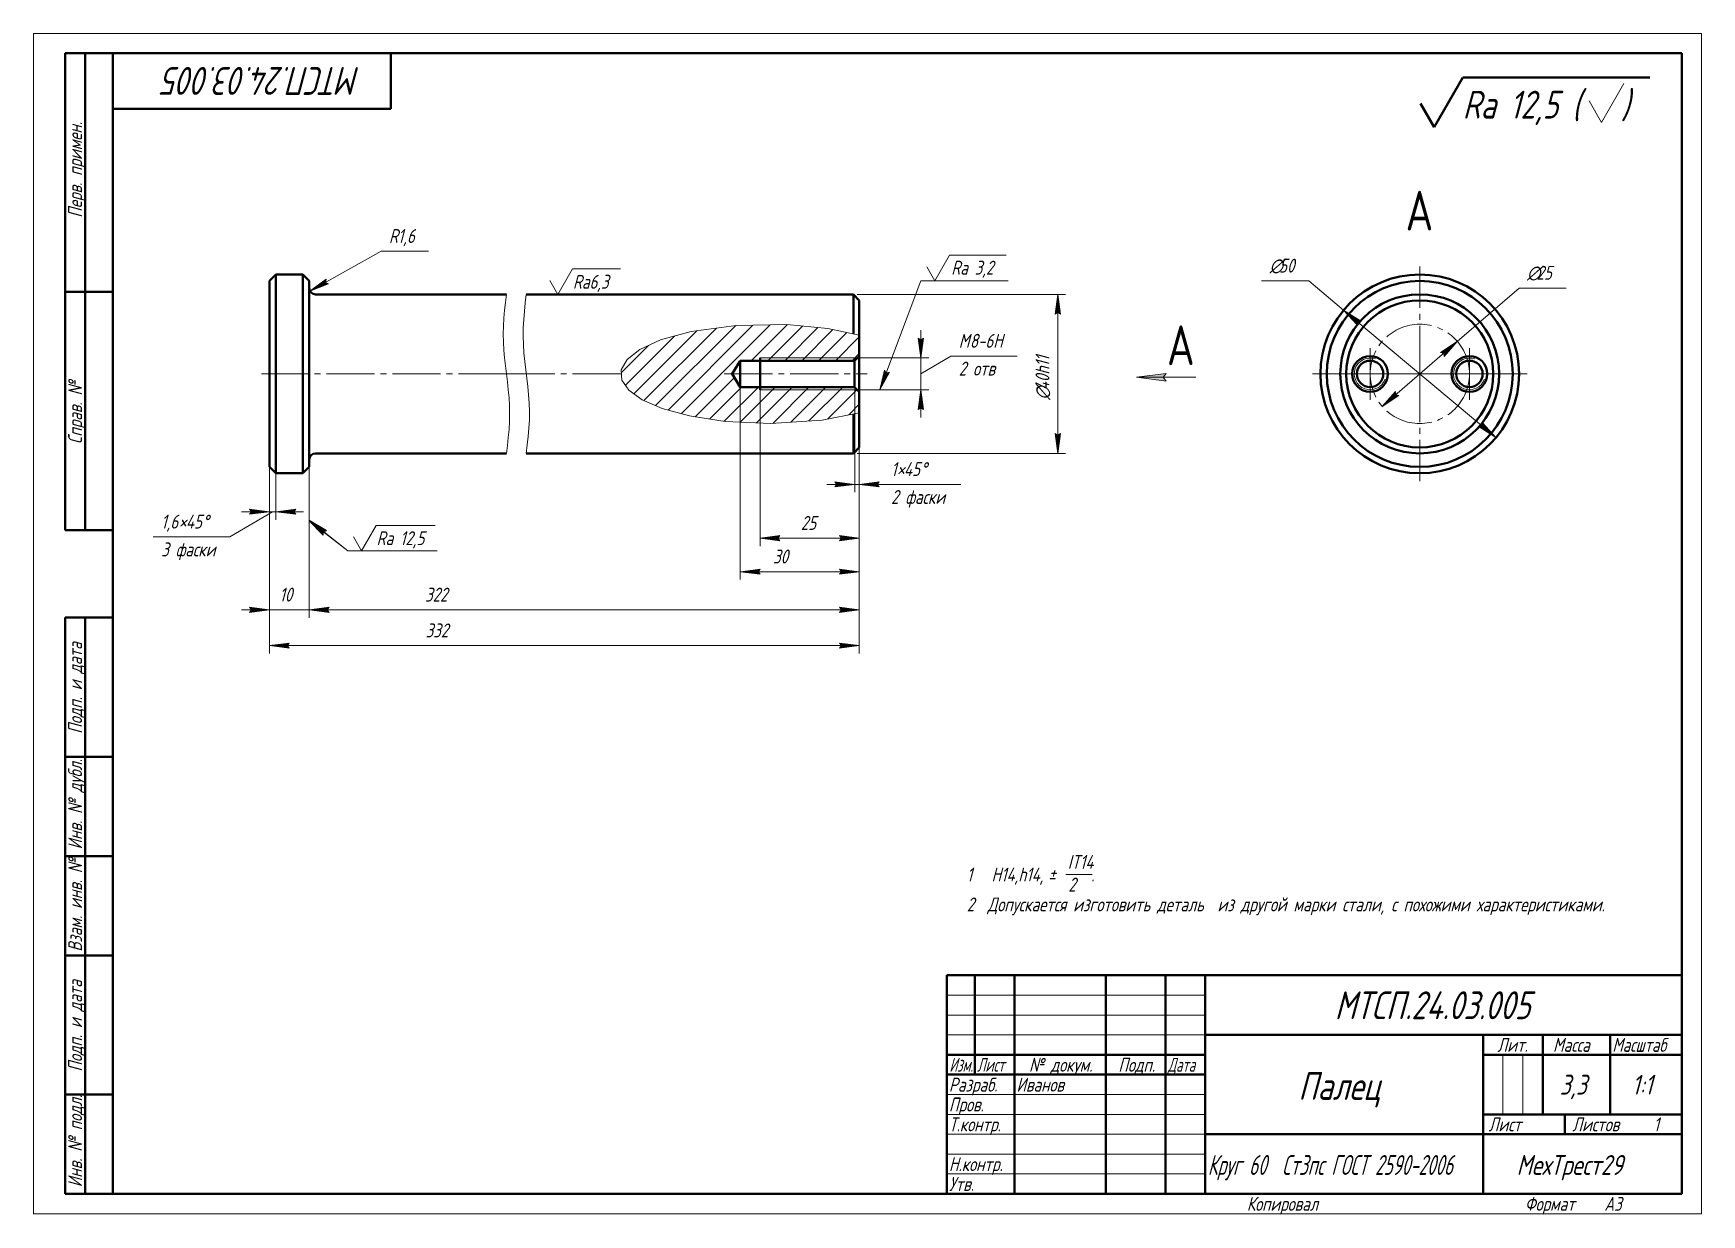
# Model space of a CAD drawing. Header units: millimetres. Extents: x 0 to 420, y 0 to 297.
import ezdxf

# ---------------------------------------------------------------- set-up
doc = ezdxf.new("R2010")
doc.units = ezdxf.units.MM
for name, pattern in [('K5LT_AXLED', [16.607964, 12.107964, -1.5, 1.5, -1.5]), ('K5LT_BASIC', [0]), ('K5LT_THIN', [0]), ('K5LT_THIN_INCLUDED_TO_HATCHING', [0])]:
    doc.linetypes.add(name, pattern=pattern)
doc.layers.add('Системный слой', color=7, linetype='Continuous')
doc.styles.add('KDIMTEXTSTYLE', font='GOST_AU.SHX', dxfattribs={"width": 0.96, "oblique": 15, "height": 5})
doc.styles.add('KTEXTSTYLE', font='GOST_AU.SHX', dxfattribs={"width": 0.96, "height": 5})
doc.dimstyles.new('KDIMSTYLE (1.00)', dxfattribs={"dimtxt": 5, "dimasz": 1, "dimexe": 2, "dimexo": 0, "dimgap": 1, "dimtad": 1, "dimtxsty": 'KDIMTEXTSTYLE', "dimsah": 1, "dimcen": 0, "dimdle": 1, "dimadec": 0, "dimazin": 0, "dimtfac": 0.667, "dimtmove": 0, "dimatfit": 3, "dimfxl": 1, "dimtvp": 1, "dimtolj": 1, "dimtzin": 0, "dimarcsym": 0})

msp = doc.modelspace()

# ---------------------------------------------------------------- texts
at = {"layer": 'Системный слой', "color": 7, "insert": (345.464, 257.391), "char_height": 10, "attachment_point": 1, "style": 'KTEXTSTYLE'}
msp.add_mtext('\\H3.5;\\W0.965;\\Q15;\\Q0;\\H10.00;{\\c16711680;А}', dxfattribs=at)

# ---------------------------------------------------------------- blocks, each defined once
blk = doc.blocks.new('U0')
at = {"layer": 'Системный слой', "color": 150, "linetype": 'K5LT_BASIC', "lineweight": 40, "true_color": 0x0080ff}
for p, q in [((71.04, 191.32), (119.1, 191.32)), ((124.1, 191.32), (206.44, 191.32))]:
    blk.add_line(p, q, dxfattribs=at)
blk = doc.blocks.new('U1')
at = {"layer": 'Системный слой', "color": 150, "linetype": 'K5LT_BASIC', "lineweight": 40, "true_color": 0x0080ff}
for p, q in [((71.04, 231.32), (119.1, 231.32)), ((124.1, 231.32), (206.44, 231.32))]:
    blk.add_line(p, q, dxfattribs=at)
blk = doc.blocks.new('U2')
at = {"layer": 'Системный слой', "color": 30, "linetype": 'K5LT_AXLED', "lineweight": 18, "true_color": 0xff8000}
for p, q in [((119.1, 211.32), (57.44, 211.32)), ((124.1, 211.32), (119.1, 211.32)), ((147.87, 211.32), (124.1, 211.32))]:
    blk.add_line(p, q, dxfattribs=at)
blk = doc.blocks.new('U3')
at = {"layer": 'Системный слой', "color": 150, "linetype": 'K5LT_BASIC', "lineweight": 40, "true_color": 0x0080ff}
for p, q in [((207.94, 229.82), (207.94, 221.09)), ((207.94, 201.55), (207.94, 192.82))]:
    blk.add_line(p, q, dxfattribs=at)
blk = doc.blocks.new('U4')
at = {"layer": 'Системный слой', "color": 150, "linetype": 'K5LT_BASIC', "lineweight": 40, "true_color": 0x0080ff}
for p, q in [((206.44, 231.32), (206.44, 221.48)), ((206.44, 201.17), (206.44, 191.32))]:
    blk.add_line(p, q, dxfattribs=at)
blk = doc.blocks.new('U5')
at = {"layer": 'Системный слой', "color": 7, "linetype": 'K5LT_THIN_INCLUDED_TO_HATCHING', "lineweight": 18}
for p, q in [((176.9, 223.53), (165.58, 221.99)), ((189.66, 223.72), (176.9, 223.53)), ((199.98, 222.73), (189.66, 223.72)), ((207.94, 221.09), (199.98, 222.73)), ((157.87, 219.87), (152.67, 217.48)), ((165.58, 221.99), (157.87, 219.87)), ((149.46, 214.95), (147.99, 212.35)), ((152.67, 217.48), (149.46, 214.95)), ((147.99, 212.35), (148.16, 209.75)), ((148.16, 209.75), (149.92, 207.22)), ((149.92, 207.22), (153.28, 204.81)), ((153.28, 204.81), (158.32, 202.62)), ((158.32, 202.62), (165.18, 200.74)), ((165.18, 200.74), (174.16, 199.36)), ((174.16, 199.36), (185.69, 198.82)), ((185.69, 198.82), (198.58, 199.71)), ((198.58, 199.71), (207.94, 201.55))]:
    blk.add_line(p, q, dxfattribs=at)
blk = doc.blocks.new('D0')
at = {"layer": 'Системный слой'}
for points in [[(63.94, 142.94), (64.44, 143.6), (59.44, 142.94), (64.44, 142.28)], [(207.94, 142.94), (202.94, 143.6), (203.44, 142.94), (202.94, 142.28)]]:
    blk.add_hatch(color=7, dxfattribs=at).paths.add_polyline_path(points)
at = {"layer": 'Системный слой', "color": 7, "linetype": 'K5LT_THIN', "lineweight": 18}
for p, q in [((207.94, 192.82), (207.94, 140.94)), ((59.44, 187.92), (59.44, 140.94)), ((59.44, 142.94), (64.44, 143.6)), ((64.44, 142.28), (59.44, 142.94)), ((64.44, 143.6), (63.94, 142.94)), ((63.94, 142.94), (64.44, 142.28)), ((203.44, 142.94), (202.94, 143.6)), ((202.94, 143.6), (207.94, 142.94)), ((207.94, 142.94), (202.94, 142.28)), ((202.94, 142.28), (203.44, 142.94))]:
    blk.add_line(p, q, dxfattribs=at)
blk.add_wipeout([(98.74, 143.94), (98.74, 148.94), (105.84, 148.94), (105.84, 143.94)]).dxf.layer = 'Системный слой'
blk.add_line((59.44, 142.94), (207.94, 142.94), dxfattribs=at)
at = {"layer": 'Системный слой', "color": 7, "insert": (98.74, 148.52), "char_height": 3.5, "attachment_point": 1, "style": 'KTEXTSTYLE'}
blk.add_mtext('\\H3.5;\\W0.965;\\Q15;\\Q15;332', dxfattribs=at)
blk = doc.blocks.new('KDIMARROW_01')
at = {"layer": 'Системный слой'}
blk.add_hatch(color=0, dxfattribs=at).paths.add_polyline_path([(-5, -0.66), (0, 0), (-5, 0.66), (-4.5, 0)])
at = {"layer": 'Системный слой', "color": 0, "linetype": 'K5LT_THIN', "lineweight": 18}
for p, q in [((-4.5, 0), (-5, 0.66)), ((-5, 0.66), (0, 0)), ((0, 0), (-5, -0.66)), ((-5, -0.66), (-4.5, 0)), ((0, 0), (-1, 0))]:
    blk.add_line(p, q, dxfattribs=at)
blk = doc.blocks.new('D1')
at = {"layer": 'Системный слой'}
for points in [[(54.44, 151.3), (59.44, 151.96), (54.44, 152.62), (54.94, 151.96)], [(73.94, 151.96), (74.44, 152.62), (69.44, 151.96), (74.44, 151.3)]]:
    blk.add_hatch(color=7, dxfattribs=at).paths.add_polyline_path(points)
at = {"layer": 'Системный слой', "color": 7, "linetype": 'K5LT_THIN', "lineweight": 18}
for p, q in [((59.44, 187.92), (59.44, 149.96)), ((69.44, 187.92), (69.44, 149.96)), ((59.44, 151.96), (52.44, 151.96)), ((59.44, 151.96), (54.44, 152.62)), ((54.44, 152.62), (54.94, 151.96)), ((54.94, 151.96), (54.44, 151.3)), ((54.44, 151.3), (59.44, 151.96)), ((74.44, 152.62), (69.44, 151.96)), ((69.44, 151.96), (74.44, 151.3)), ((69.44, 151.96), (76.44, 151.96)), ((73.94, 151.96), (74.44, 152.62)), ((74.44, 151.3), (73.94, 151.96))]:
    blk.add_line(p, q, dxfattribs=at)
blk.add_wipeout([(61.95, 152.96), (61.95, 157.96), (66.73, 157.96), (66.73, 152.96)]).dxf.layer = 'Системный слой'
blk.add_line((59.44, 151.96), (69.44, 151.96), dxfattribs=at)
at = {"layer": 'Системный слой', "color": 7, "insert": (61.95, 157.53), "char_height": 3.5, "attachment_point": 1, "style": 'KTEXTSTYLE'}
blk.add_mtext('\\H3.5;\\W0.965;\\Q15;\\Q15;10', dxfattribs=at)
blk = doc.blocks.new('KDIMARROW_02')
at = {"layer": 'Системный слой'}
blk.add_hatch(color=0, dxfattribs=at).paths.add_polyline_path([(4.5, 0), (5, 0.66), (0, 0), (5, -0.66)])
at = {"layer": 'Системный слой', "color": 0, "linetype": 'K5LT_THIN', "lineweight": 18}
for p, q in [((0, 0), (-1, 0)), ((5, 0.66), (0, 0)), ((0, 0), (5, -0.66)), ((0, 0), (7, 0)), ((4.5, 0), (5, 0.66)), ((5, -0.66), (4.5, 0))]:
    blk.add_line(p, q, dxfattribs=at)
blk = doc.blocks.new('D2')
at = {"layer": 'Системный слой'}
for points in [[(59.44, 176.64), (54.44, 177.3), (54.94, 176.64), (54.44, 175.99)], [(65.54, 176.64), (66.04, 177.3), (61.04, 176.64), (66.04, 175.99)]]:
    blk.add_hatch(color=7, dxfattribs=at).paths.add_polyline_path(points)
at = {"layer": 'Системный слой', "color": 7, "linetype": 'K5LT_THIN', "lineweight": 18}
for p, q in [((59.44, 187.92), (59.44, 174.64)), ((61.04, 186.32), (61.04, 174.64)), ((60.24, 176.64), (49.44, 170.31)), ((59.44, 176.64), (52.44, 176.64)), ((59.44, 176.64), (54.44, 177.3)), ((54.44, 177.3), (54.94, 176.64)), ((54.94, 176.64), (54.44, 175.99)), ((54.44, 175.99), (59.44, 176.64)), ((61.04, 176.64), (59.44, 176.64)), ((66.04, 177.3), (61.04, 176.64)), ((61.04, 176.64), (66.04, 175.99)), ((61.04, 176.64), (68.04, 176.64)), ((65.54, 176.64), (66.04, 177.3)), ((66.04, 175.99), (65.54, 176.64))]:
    blk.add_line(p, q, dxfattribs=at)
blk.add_wipeout([(32.18, 164.31), (32.18, 176.39), (46.83, 176.39), (46.83, 164.31)]).dxf.layer = 'Системный слой'
blk.add_line((49.44, 170.31), (30.18, 170.31), dxfattribs=at)
at = {"layer": 'Системный слой', "color": 7, "char_height": 3.5, "attachment_point": 1, "style": 'KTEXTSTYLE'}
for s, insert in [('\\H3.5;\\W0.965;\\Q15;\\Q15;1,6', (32.18, 175.9)), ('\\H3.5;\\W0.965;\\Q15;\\Q15;×', (36.63, 175.9)), ('\\H3.5;\\W0.965;\\Q15;\\Q15;45', (38.39, 175.9)), ('\\H3.5;\\W0.965;\\Q15;\\Q15;°', (42.55, 175.9)), ('\\H3.5;\\W0.965;\\Q15;\\Q15;3 фаски', (32.18, 168.89))]:
    blk.add_mtext(s, dxfattribs=dict(at, insert=insert))
blk = doc.blocks.new('U6')
at = {"layer": 'Системный слой'}
for points in [[(73.76, 171.94), (69.44, 174.54), (72.94, 170.91), (72.96, 171.73)], [(73.79, 171.8), (69.44, 174.36), (72.98, 170.77), (72.99, 171.59)]]:
    blk.add_hatch(color=7, dxfattribs=at).paths.add_polyline_path(points)
at = {"layer": 'Системный слой', "color": 7, "linetype": 'K5LT_THIN', "lineweight": 18}
for p, q in [((69.44, 174.54), (73.76, 171.94)), ((72.94, 170.91), (69.44, 174.54)), ((79.13, 166.81), (69.44, 174.54)), ((69.44, 174.36), (73.79, 171.8)), ((72.98, 170.77), (69.44, 174.36)), ((79.13, 166.81), (69.44, 174.36)), ((82.63, 166.81), (86.33, 173.21)), ((86.33, 173.21), (101.16, 173.21)), ((72.96, 171.73), (72.94, 170.91)), ((73.76, 171.94), (72.96, 171.73)), ((72.99, 171.59), (72.98, 170.77)), ((73.79, 171.8), (72.99, 171.59)), ((80.61, 170.31), (82.63, 166.81)), ((79.13, 166.81), (101.69, 166.81))]:
    blk.add_line(p, q, dxfattribs=at)
at = {"layer": 'Системный слой', "color": 7, "insert": (86.41, 171.73), "char_height": 3.5, "attachment_point": 1, "style": 'KTEXTSTYLE'}
blk.add_mtext('\\H3.5;\\W0.965;\\Q15;\\Q15;Ra 12,5', dxfattribs=at)
blk = doc.blocks.new('D3')
at = {"layer": 'Системный слой'}
blk.add_hatch(color=7, dxfattribs=at).paths.add_polyline_path([(69.64, 232.14), (74.32, 234.01), (73.57, 234.34), (73.68, 235.16)])
at = {"layer": 'Системный слой', "color": 7, "linetype": 'K5LT_THIN', "lineweight": 18}
for p, q in [((69.64, 232.14), (73.68, 235.16)), ((74.32, 234.01), (69.64, 232.14)), ((73.68, 235.16), (73.57, 234.34)), ((73.57, 234.34), (74.32, 234.01))]:
    blk.add_line(p, q, dxfattribs=at)
blk.add_wipeout([(89.54, 243.54), (89.54, 248.53), (97.17, 248.53), (97.17, 243.54)]).dxf.layer = 'Системный слой'
for q in [(69.64, 232.14), (99.48, 242.19)]:
    blk.add_line((87.54, 242.19), q, dxfattribs=at)
at = {"layer": 'Системный слой', "color": 7, "char_height": 3.5, "attachment_point": 1, "style": 'KTEXTSTYLE'}
for s, insert in [('\\H3.5;\\W0.965;\\Q15;\\Q15;R', (89.54, 247.76)), ('\\H3.5;\\W0.965;\\Q15;\\Q15;1,6', (91.76, 247.76))]:
    blk.add_mtext(s, dxfattribs=dict(at, insert=insert))
blk = doc.blocks.new('D4')
at = {"layer": 'Системный слой'}
for points in [[(258.55, 226.32), (257.89, 231.32), (257.23, 226.32), (257.89, 226.82)], [(257.89, 191.32), (258.55, 196.32), (257.89, 195.82), (257.23, 196.32)]]:
    blk.add_hatch(color=7, dxfattribs=at).paths.add_polyline_path(points)
at = {"layer": 'Системный слой', "color": 7, "linetype": 'K5LT_THIN', "lineweight": 18}
for p, q in [((207.44, 231.32), (259.89, 231.32)), ((257.23, 226.32), (257.89, 231.32)), ((257.89, 231.32), (258.55, 226.32)), ((257.89, 226.82), (257.23, 226.32)), ((258.55, 226.32), (257.89, 226.82)), ((257.89, 191.32), (257.23, 196.32)), ((257.23, 196.32), (257.89, 195.82)), ((257.89, 195.82), (258.55, 196.32)), ((258.55, 196.32), (257.89, 191.32)), ((207.44, 191.32), (259.89, 191.32))]:
    blk.add_line(p, q, dxfattribs=at)
blk.add_wipeout([(256.89, 204.8), (251.81, 204.8), (251.81, 217.32), (256.89, 217.32)]).dxf.layer = 'Системный слой'
blk.add_line((257.89, 231.32), (257.89, 191.32), dxfattribs=at)
at = {"layer": 'Системный слой', "color": 7, "char_height": 3.5, "attachment_point": 1, "rotation": 90, "style": 'KTEXTSTYLE'}
for s, insert in [('\\H3.5;\\W0.965;\\Q15;\\Q15;40h11', (252.3, 207.21)), ('\\H3.5;\\W0.965;\\Q15;\\Q15;∅', (252.3, 204.8))]:
    blk.add_mtext(s, dxfattribs=dict(at, insert=insert))
blk = doc.blocks.new('U7')
at = {"layer": 'Системный слой', "color": 7, "linetype": 'K5LT_THIN', "lineweight": 18}
for p, q in [((132.07, 231.32), (135.76, 237.72)), ((135.76, 237.72), (147.82, 237.72)), ((130.05, 234.82), (132.07, 231.32))]:
    blk.add_line(p, q, dxfattribs=at)
at = {"layer": 'Системный слой', "color": 7, "insert": (135.84, 236.25), "char_height": 3.5, "attachment_point": 1, "style": 'KTEXTSTYLE'}
blk.add_mtext('\\H3.5;\\W0.965;\\Q15;\\Q15;Ra6,3', dxfattribs=at)
blk = doc.blocks.new('D5')
at = {"layer": 'Системный слой'}
for points in [[(69.44, 151.96), (74.44, 152.62), (73.94, 151.96), (74.44, 151.3)], [(202.94, 151.3), (207.94, 151.96), (202.94, 152.62), (203.44, 151.96)]]:
    blk.add_hatch(color=7, dxfattribs=at).paths.add_polyline_path(points)
at = {"layer": 'Системный слой', "color": 7, "linetype": 'K5LT_THIN', "lineweight": 18}
for p, q in [((69.44, 189.72), (69.44, 149.96)), ((207.94, 192.82), (207.94, 149.96)), ((69.44, 151.96), (74.44, 152.62)), ((74.44, 151.3), (69.44, 151.96)), ((74.44, 152.62), (73.94, 151.96)), ((73.94, 151.96), (74.44, 151.3)), ((203.44, 151.96), (202.94, 152.62)), ((202.94, 152.62), (207.94, 151.96)), ((207.94, 151.96), (202.94, 151.3)), ((202.94, 151.3), (203.44, 151.96))]:
    blk.add_line(p, q, dxfattribs=at)
blk.add_wipeout([(98.61, 152.96), (98.61, 157.96), (105.96, 157.96), (105.96, 152.96)]).dxf.layer = 'Системный слой'
blk.add_line((69.44, 151.96), (207.94, 151.96), dxfattribs=at)
at = {"layer": 'Системный слой', "color": 7, "insert": (98.61, 157.53), "char_height": 3.5, "attachment_point": 1, "style": 'KTEXTSTYLE'}
blk.add_mtext('\\H3.5;\\W0.965;\\Q15;\\Q15;322', dxfattribs=at)
blk = doc.blocks.new('VP0')
at = {"layer": 'Системный слой', "color": 7, "linetype": 'K5LT_THIN', "lineweight": 18}
for p, q in [((285.2, 209.47), (277.7, 210.46)), ((277.7, 210.46), (292.7, 210.46)), ((284.45, 210.46), (285.2, 209.47))]:
    blk.add_line(p, q, dxfattribs=at)
blk.add_wipeout([(285.38, 213.53), (285.38, 227.8), (292.24, 227.8), (292.24, 213.53)]).dxf.layer = 'Системный слой'
at = {"layer": 'Системный слой'}
blk.add_hatch(color=7, dxfattribs=at).paths.add_polyline_path([(284.45, 210.46), (285.2, 211.44), (277.7, 210.46), (285.2, 209.47)])
at = {"layer": 'Системный слой', "color": 7, "linetype": 'K5LT_THIN', "lineweight": 18}
for p, q in [((277.7, 210.46), (285.2, 211.44)), ((285.2, 211.44), (284.45, 210.46))]:
    blk.add_line(p, q, dxfattribs=at)
at = {"layer": 'Системный слой', "color": 7, "insert": (285.38, 223.53), "char_height": 10, "attachment_point": 1, "style": 'KTEXTSTYLE'}
blk.add_mtext('\\H3.5;\\W0.965;\\Q15;\\Q0;\\H10.00;{\\c16711680;А}', dxfattribs=at)
blk = doc.blocks.new('D6')
at = {"layer": 'Системный слой'}
for points in [[(182.44, 161.55), (182.94, 162.21), (177.94, 161.55), (182.94, 160.89)], [(207.94, 161.55), (202.94, 162.21), (203.44, 161.55), (202.94, 160.89)]]:
    blk.add_hatch(color=7, dxfattribs=at).paths.add_polyline_path(points)
at = {"layer": 'Системный слой', "color": 7, "linetype": 'K5LT_THIN', "lineweight": 18}
for p, q in [((177.94, 208), (177.94, 159.55)), ((207.94, 206.82), (207.94, 159.55)), ((177.94, 161.55), (182.94, 162.21)), ((182.94, 160.89), (177.94, 161.55)), ((182.94, 162.21), (182.44, 161.55)), ((182.44, 161.55), (182.94, 160.89)), ((203.44, 161.55), (202.94, 162.21)), ((202.94, 162.21), (207.94, 161.55)), ((207.94, 161.55), (202.94, 160.89)), ((202.94, 160.89), (203.44, 161.55))]:
    blk.add_line(p, q, dxfattribs=at)
blk.add_wipeout([(186.22, 162.55), (186.22, 167.54), (191.44, 167.54), (191.44, 162.55)]).dxf.layer = 'Системный слой'
blk.add_line((207.94, 161.55), (177.94, 161.55), dxfattribs=at)
at = {"layer": 'Системный слой', "color": 7, "insert": (186.22, 167.12), "char_height": 3.5, "attachment_point": 1, "style": 'KTEXTSTYLE'}
blk.add_mtext('\\H3.5;\\W0.965;\\Q15;\\Q15;30', dxfattribs=at)
blk = doc.blocks.new('D7')
at = {"layer": 'Системный слой'}
for points in [[(182.94, 170), (187.94, 170.66), (187.44, 170), (187.94, 169.34)], [(202.94, 169.34), (207.94, 170), (202.94, 170.66), (203.44, 170)]]:
    blk.add_hatch(color=7, dxfattribs=at).paths.add_polyline_path(points)
at = {"layer": 'Системный слой', "color": 7, "linetype": 'K5LT_THIN', "lineweight": 18}
for p, q in [((182.94, 211.32), (182.94, 168)), ((207.94, 211.32), (207.94, 168)), ((182.94, 170), (187.94, 170.66)), ((187.94, 169.34), (182.94, 170)), ((187.94, 170.66), (187.44, 170)), ((187.44, 170), (187.94, 169.34)), ((203.44, 170), (202.94, 170.66)), ((202.94, 170.66), (207.94, 170)), ((207.94, 170), (202.94, 169.34)), ((202.94, 169.34), (203.44, 170))]:
    blk.add_line(p, q, dxfattribs=at)
blk.add_wipeout([(193.22, 171), (193.22, 175.99), (198.44, 175.99), (198.44, 171)]).dxf.layer = 'Системный слой'
blk.add_line((182.94, 170), (207.94, 170), dxfattribs=at)
at = {"layer": 'Системный слой', "color": 7, "insert": (193.22, 175.57), "char_height": 3.5, "attachment_point": 1, "style": 'KTEXTSTYLE'}
blk.add_mtext('\\H3.5;\\W0.965;\\Q15;\\Q15;25', dxfattribs=at)
blk = doc.blocks.new('D8')
at = {"layer": 'Системный слой'}
for points in [[(201.77, 182.87), (206.77, 183.52), (201.77, 184.18), (202.27, 183.52)], [(212.44, 183.52), (212.94, 184.18), (207.94, 183.52), (212.94, 182.87)]]:
    blk.add_hatch(color=7, dxfattribs=at).paths.add_polyline_path(points)
at = {"layer": 'Системный слой', "color": 7, "linetype": 'K5LT_THIN', "lineweight": 18}
for p, q in [((206.77, 208), (206.77, 181.52)), ((207.94, 206.82), (207.94, 181.52)), ((206.77, 183.52), (199.77, 183.52)), ((206.77, 183.52), (201.77, 184.18)), ((201.77, 184.18), (202.27, 183.52)), ((202.27, 183.52), (201.77, 182.87)), ((201.77, 182.87), (206.77, 183.52)), ((206.77, 183.52), (207.94, 183.52)), ((212.94, 184.18), (207.94, 183.52)), ((207.94, 183.52), (212.94, 182.87)), ((212.44, 183.52), (212.94, 184.18)), ((212.94, 182.87), (212.44, 183.52))]:
    blk.add_line(p, q, dxfattribs=at)
blk.add_wipeout([(215.94, 177.53), (215.94, 189.61), (230.86, 189.61), (230.86, 177.53)]).dxf.layer = 'Системный слой'
for p, q in [((207.94, 183.52), (214.94, 183.52)), ((207.94, 183.52), (213.94, 183.52)), ((213.94, 183.52), (233.48, 183.52))]:
    blk.add_line(p, q, dxfattribs=at)
at = {"layer": 'Системный слой', "color": 7, "char_height": 3.5, "attachment_point": 1, "style": 'KTEXTSTYLE'}
for s, insert in [('\\H3.5;\\W0.965;\\Q15;\\Q15;1', (215.94, 189.12)), ('\\H3.5;\\W0.965;\\Q15;\\Q15;45', (219.18, 189.12)), ('\\H3.5;\\W0.965;\\Q15;\\Q15;°', (223.35, 189.12)), ('\\H3.5;\\W0.965;\\Q15;\\Q15;×', (217.42, 189.12)), ('\\H3.5;\\W0.965;\\Q15;\\Q15;2 фаски', (215.94, 182.1))]:
    blk.add_mtext(s, dxfattribs=dict(at, insert=insert))
blk = doc.blocks.new('D9')
at = {"layer": 'Системный слой'}
for points in [[(223.42, 215.32), (224.08, 220.32), (223.42, 219.82), (222.76, 220.32)], [(224.08, 202.32), (223.42, 207.32), (222.76, 202.32), (223.42, 202.82)]]:
    blk.add_hatch(color=7, dxfattribs=at).paths.add_polyline_path(points)
at = {"layer": 'Системный слой', "color": 7, "linetype": 'K5LT_THIN', "lineweight": 18}
for p, q in [((223.42, 219.82), (222.76, 220.32)), ((222.76, 220.32), (223.42, 215.32)), ((223.42, 215.32), (223.42, 222.32)), ((223.42, 215.32), (224.08, 220.32)), ((224.08, 220.32), (223.42, 219.82)), ((207.44, 215.32), (225.42, 215.32)), ((223.42, 215.32), (223.42, 207.32)), ((207.44, 207.32), (225.42, 207.32)), ((223.42, 207.32), (222.76, 202.32)), ((224.08, 202.32), (223.42, 207.32)), ((223.42, 207.32), (223.42, 200.32)), ((222.76, 202.32), (223.42, 202.82)), ((223.42, 202.82), (224.08, 202.32))]:
    blk.add_line(p, q, dxfattribs=at)
blk.add_wipeout([(232.98, 209.83), (232.98, 221.82), (245.14, 221.82), (245.14, 209.83)]).dxf.layer = 'Системный слой'
for p, q in [((223.42, 211.32), (230.98, 215.82)), ((230.98, 215.82), (247.65, 215.82))]:
    blk.add_line(p, q, dxfattribs=at)
at = {"layer": 'Системный слой', "color": 7, "char_height": 3.5, "attachment_point": 1, "style": 'KTEXTSTYLE'}
for s, insert in [('\\H3.5;\\W0.965;\\Q15;\\Q15;M', (232.98, 221.4)), ('\\H3.5;\\W0.965;\\Q15;\\Q15;8-6Н', (235.76, 221.4)), ('\\H3.5;\\W0.965;\\Q15;\\Q15;2 отв', (232.98, 214.4))]:
    blk.add_mtext(s, dxfattribs=dict(at, insert=insert))
blk = doc.blocks.new('U8')
at = {"layer": 'Системный слой'}
blk.add_hatch(color=7, dxfattribs=at).paths.add_polyline_path([(213.12, 207.32), (215.5, 211.77), (214.7, 211.53), (214.26, 212.23)])
at = {"layer": 'Системный слой', "color": 7, "linetype": 'K5LT_THIN', "lineweight": 18}
for p, q in [((226.92, 234.72), (230.67, 241.22)), ((230.67, 241.22), (244.92, 241.22)), ((224.9, 238.22), (226.92, 234.72)), ((223.42, 234.72), (213.12, 207.32)), ((223.42, 234.72), (245.45, 234.72)), ((213.12, 207.32), (214.26, 212.23)), ((215.5, 211.77), (213.12, 207.32)), ((214.26, 212.23), (214.7, 211.53)), ((214.7, 211.53), (215.5, 211.77))]:
    blk.add_line(p, q, dxfattribs=at)
at = {"layer": 'Системный слой', "color": 7, "insert": (231.09, 239.8), "char_height": 3.5, "attachment_point": 1, "style": 'KTEXTSTYLE'}
blk.add_mtext('\\H3.5;\\W0.965;\\Q15;\\Q15;Ra 3,2', dxfattribs=at)
blk = doc.blocks.new('U9')
at = {"layer": 'Системный слой', "color": 7, "linetype": 'K5LT_THIN_INCLUDED_TO_HATCHING', "lineweight": 18}
for p, q in [((118.86, 229.32), (119.1, 231.32)), ((118.46, 225.32), (118.63, 227.32)), ((118.63, 227.32), (118.86, 229.32)), ((118.3, 221.32), (118.34, 223.32)), ((118.34, 223.32), (118.46, 225.32)), ((118.34, 219.32), (118.3, 221.32)), ((118.46, 217.32), (118.34, 219.32)), ((118.63, 215.32), (118.46, 217.32)), ((118.86, 213.32), (118.63, 215.32)), ((119.1, 211.32), (118.86, 213.32)), ((119.35, 209.32), (119.1, 211.32)), ((119.57, 207.32), (119.35, 209.32)), ((119.75, 205.32), (119.57, 207.32)), ((119.87, 203.32), (119.75, 205.32)), ((119.9, 201.32), (119.87, 203.32)), ((119.75, 197.32), (119.87, 199.32)), ((119.87, 199.32), (119.9, 201.32)), ((119.1, 191.32), (119.35, 193.32)), ((119.35, 193.32), (119.57, 195.32)), ((119.57, 195.32), (119.75, 197.32))]:
    blk.add_line(p, q, dxfattribs=at)
at = {"flags": 1}
for tag, p in [('', (118.3, 181.32)), ('', (118.3, 171.32)), ('', (118.3, 161.32)), ('', (118.3, 151.32)), ('', (118.3, 141.32)), ('', (118.3, 131.32)), ('', (118.3, 121.32)), ('', (118.3, 111.32)), ('', (118.3, 101.32)), ('', (118.3, 91.32)), ('', (118.3, 81.32)), ('', (118.3, 71.32)), ('', (118.3, 61.32)), ('', (118.3, 51.32)), ('', (118.3, 41.32)), ('', (118.3, 31.32)), ('x', (118.3, 21.32)), ('y', (118.3, 11.32)), ('Версия вида', (118.3, 1.32)), ('Тип вида', (118.3, -8.68))]:
    blk.add_attdef(tag, p, '', height=2.5, dxfattribs=at)
blk = doc.blocks.new('U10')
at = {"layer": 'Системный слой', "color": 7, "linetype": 'K5LT_THIN_INCLUDED_TO_HATCHING', "lineweight": 18}
for p, q in [((124.1, 231.32), (123.84, 229.22)), ((123.61, 227.11), (123.44, 225.01)), ((123.84, 229.22), (123.61, 227.11)), ((123.33, 222.9), (123.31, 220.8)), ((123.44, 225.01), (123.33, 222.9)), ((123.31, 220.8), (123.37, 218.69)), ((123.37, 218.69), (123.52, 216.58)), ((123.52, 216.58), (123.72, 214.48)), ((123.72, 214.48), (123.97, 212.37)), ((123.97, 212.37), (124.24, 210.27)), ((124.24, 210.27), (124.49, 208.16)), ((124.49, 208.16), (124.69, 206.06)), ((124.69, 206.06), (124.84, 203.95)), ((124.84, 203.95), (124.9, 201.85)), ((124.9, 201.85), (124.88, 199.74)), ((124.77, 197.64), (124.6, 195.53)), ((124.88, 199.74), (124.77, 197.64)), ((124.36, 193.43), (124.1, 191.32)), ((124.6, 195.53), (124.36, 193.43))]:
    blk.add_line(p, q, dxfattribs=at)
at = {"flags": 1}
for tag, p in [('', (123.31, 181.32)), ('', (123.31, 171.32)), ('', (123.31, 161.32)), ('', (123.31, 151.32)), ('', (123.31, 141.32)), ('', (123.31, 131.32)), ('', (123.31, 121.32)), ('', (123.31, 111.32)), ('', (123.31, 101.32)), ('', (123.31, 91.32)), ('', (123.31, 81.32)), ('', (123.31, 71.32)), ('', (123.31, 61.32)), ('', (123.31, 51.32)), ('', (123.31, 41.32)), ('', (123.31, 31.32)), ('x', (123.31, 21.32)), ('y', (123.31, 11.32)), ('Версия вида', (123.31, 1.32)), ('Тип вида', (123.31, -8.68))]:
    blk.add_attdef(tag, p, '', height=2.5, dxfattribs=at)
blk = doc.blocks.new('U11')
at = {"layer": 'Системный слой', "color": 30, "linetype": 'K5LT_AXLED', "lineweight": 18, "true_color": 0xff8000}
for q in [(336.54, 217.82), (330.04, 211.32), (343.04, 211.32), (336.54, 204.82)]:
    blk.add_line((336.54, 211.32), q, dxfattribs=at)
blk = doc.blocks.new('U12')
at = {"layer": 'Системный слой', "color": 30, "linetype": 'K5LT_AXLED', "lineweight": 18, "true_color": 0xff8000}
for q in [(349.04, 238.32), (322.04, 211.32), (376.04, 211.32), (349.04, 184.32)]:
    blk.add_line((349.04, 211.32), q, dxfattribs=at)
blk = doc.blocks.new('U13')
at = {"layer": 'Системный слой', "color": 30, "linetype": 'K5LT_AXLED', "lineweight": 18, "true_color": 0xff8000}
for q in [(361.54, 217.82), (355.04, 211.32), (368.04, 211.32), (361.54, 204.82)]:
    blk.add_line((361.54, 211.32), q, dxfattribs=at)
blk = doc.blocks.new('D10')
at = {"layer": 'Системный слой'}
for points in [[(355.14, 215.73), (358.49, 219.49), (354.28, 216.72), (355.09, 216.55)], [(339.58, 203.15), (343.79, 205.92), (342.98, 206.09), (342.93, 206.92)]]:
    blk.add_hatch(color=7, dxfattribs=at).paths.add_polyline_path(points)
at = {"layer": 'Системный слой', "color": 7, "linetype": 'K5LT_THIN', "lineweight": 18}
for p, q in [((339.58, 203.15), (358.49, 219.49)), ((354.28, 216.72), (358.49, 219.49)), ((358.49, 219.49), (355.14, 215.73)), ((355.09, 216.55), (354.28, 216.72)), ((355.14, 215.73), (355.09, 216.55)), ((339.58, 203.15), (342.93, 206.92)), ((343.79, 205.92), (339.58, 203.15)), ((342.93, 206.92), (342.98, 206.09)), ((342.98, 206.09), (343.79, 205.92))]:
    blk.add_line(p, q, dxfattribs=at)
blk.add_wipeout([(376.04, 234.27), (376.04, 239.35), (383.57, 239.35), (383.57, 234.27)]).dxf.layer = 'Системный слой'
for p, q in [((358.49, 219.49), (374.04, 232.92)), ((374.04, 232.92), (385.88, 232.92))]:
    blk.add_line(p, q, dxfattribs=at)
at = {"layer": 'Системный слой', "color": 7, "char_height": 3.5, "attachment_point": 1, "style": 'KTEXTSTYLE'}
for s, insert in [('\\H3.5;\\W0.965;\\Q15;\\Q15;∅', (376.04, 238.51)), ('\\H3.5;\\W0.965;\\Q15;\\Q15;25', (378.44, 238.51))]:
    blk.add_mtext(s, dxfattribs=dict(at, insert=insert))
blk = doc.blocks.new('D11')
at = {"layer": 'Системный слой'}
for points in [[(334.12, 224.66), (329.86, 227.37), (333.28, 223.65), (333.31, 224.48)], [(368.21, 195.28), (364.8, 198.99), (364.76, 198.17), (363.95, 197.98)]]:
    blk.add_hatch(color=7, dxfattribs=at).paths.add_polyline_path(points)
at = {"layer": 'Системный слой', "color": 7, "linetype": 'K5LT_THIN', "lineweight": 18}
for p, q in [((329.86, 227.37), (321.07, 234.72)), ((329.86, 227.37), (334.12, 224.66)), ((333.28, 223.65), (329.86, 227.37)), ((368.21, 195.28), (329.86, 227.37)), ((333.31, 224.48), (333.28, 223.65)), ((334.12, 224.66), (333.31, 224.48)), ((363.95, 197.98), (364.76, 198.17)), ((368.21, 195.28), (363.95, 197.98)), ((364.76, 198.17), (364.8, 198.99)), ((364.8, 198.99), (368.21, 195.28))]:
    blk.add_line(p, q, dxfattribs=at)
blk.add_wipeout([(311.23, 236.07), (311.23, 241.15), (318.76, 241.15), (318.76, 236.07)]).dxf.layer = 'Системный слой'
blk.add_line((321.07, 234.72), (309.23, 234.72), dxfattribs=at)
at = {"layer": 'Системный слой', "color": 7, "char_height": 3.5, "attachment_point": 1, "style": 'KTEXTSTYLE'}
for s, insert in [('\\H3.5;\\W0.965;\\Q15;\\Q15;∅', (311.23, 240.31)), ('\\H3.5;\\W0.965;\\Q15;\\Q15;50', (313.63, 240.31))]:
    blk.add_mtext(s, dxfattribs=dict(at, insert=insert))
blk = doc.blocks.new('U14')
at = {"color": 7, "linetype": 'K5LT_THIN', "lineweight": 18}
for p, q in [((0, 0), (0, 297)), ((0, 297), (420, 297)), ((420, 297), (420, 0)), ((230, 55), (295, 55)), ((230, 50), (295, 50)), ((230, 45), (295, 45)), ((369.96, 25), (369.96, 40)), ((374.98, 25), (374.98, 40)), ((230, 30), (295, 30)), ((230, 25), (295, 25)), ((230, 20), (295, 20)), ((230, 15), (295, 15)), ((230, 10), (295, 10)), ((420, 0), (0, 0))]:
    blk.add_line(p, q, dxfattribs=at)
at = {"color": 150, "linetype": 'K5LT_BASIC', "lineweight": 40, "true_color": 0x0080ff}
for p, q in [((8, 172), (8, 292)), ((20, 292), (8, 292)), ((13, 172), (13, 292)), ((20, 5), (20, 292)), ((20, 292), (415, 292)), ((90, 292), (90, 278)), ((415, 292), (415, 5)), ((90, 278), (20, 278)), ((20, 232), (8, 232)), ((20, 172), (8, 172)), ((8, 5), (8, 150)), ((20, 150), (8, 150)), ((13, 5), (13, 150)), ((20, 115), (8, 115)), ((20, 90), (8, 90)), ((20, 65), (8, 65)), ((230, 60), (415, 60)), ((230, 5), (230, 60)), ((237, 35), (237, 60)), ((247, 5), (247, 60)), ((270, 5), (270, 60)), ((285, 5), (285, 60)), ((295, 5), (295, 60)), ((295, 45), (415, 45)), ((365, 5), (365, 45)), ((380, 25), (380, 45)), ((397, 25), (397, 45)), ((230, 40), (295, 40)), ((365, 40), (380, 40)), ((380, 40), (415, 40)), ((230, 35), (295, 35)), ((20, 30), (8, 30)), ((365, 25), (415, 25)), ((385.57, 20), (385.57, 25)), ((295, 20), (365, 20)), ((365, 20), (415, 20)), ((20, 5), (8, 5)), ((415, 5), (20, 5))]:
    blk.add_line(p, q, dxfattribs=at)
at = {"color": 7, "attachment_point": 1, "style": 'KTEXTSTYLE'}
for s, insert, char_height, rotation in [('\\H3.5;\\W0.965;\\Q15;\\Q15;\\H7.00;МТСП.24.03.005', (82.39, 281.55), 7, 180), ('\\H3.5;\\W0.965;\\Q15;\\Q15;Перв. примен.', (8.77, 250.61), 3.5, 90), ('\\H3.5;\\W0.965;\\Q15;\\Q15;Справ. №', (8.77, 193.68), 3.5, 90), ('\\H3.5;\\W0.965;\\Q15;\\Q15;Подп. и дата', (8.77, 120.75), 3.5, 90), ('\\H3.5;\\W0.965;\\Q15;\\Q15;Инв. № дубл.', (8.77, 91.67), 3.5, 90), ('\\H3.5;\\W0.965;\\Q15;\\Q15;Взам. инв. №', (8.77, 65.94), 3.5, 90), ('\\H3.5;\\W0.965;\\Q15;\\Q15;Подп. и дата', (8.77, 35.75), 3.5, 90), ('\\H3.5;\\W0.965;\\Q15;\\Q15;Инв. № подл.', (8.77, 6.67), 3.5, 90)]:
    blk.add_mtext(s, dxfattribs=dict(at, insert=insert, char_height=char_height, rotation=rotation))
for s, insert, char_height in [('\\H3.5;\\W0.965;\\Q15;\\Q15;\\H7.00;МТСП.24.03.005', (327.61, 55.95), 7), ('\\H3.5;\\W0.965;\\Q15;\\Q15;Лит.', (368.56, 44.23), 3.5), ('\\H3.5;\\W0.965;\\Q15;\\Q15;Масса', (382.58, 44.23), 3.5), ('\\H3.5;\\W0.965;\\Q15;\\Q15;\\W0.941;Масштаб', (397.52, 44.23), 3.5), ('\\H3.5;\\W0.965;\\Q15;\\Q15;\\W0.797;Изм.', (230.61, 39.23), 3.5), ('\\H3.5;\\W0.965;\\Q15;\\Q15;\\W0.807;Лист', (237.6, 39.23), 3.5), ('\\H3.5;\\W0.965;\\Q15;\\Q15;№ докум.', (250.67, 39.23), 3.5), ('\\H3.5;\\W0.965;\\Q15;\\Q15;Подп.', (273.15, 39.23), 3.5), ('\\H3.5;\\W0.965;\\Q15;\\Q15;\\W0.807;Дата', (285.6, 39.23), 3.5), ('\\H3.5;\\W0.965;\\Q15;\\Q15;Разраб.', (230.5, 34.23), 3.5), ('\\H3.5;\\W0.965;\\Q15;\\Q15;Иванов', (247.5, 34.23), 3.5), ('\\H3.5;\\W0.965;\\Q15;\\Q15;\\H7.00;Палец', (318.45, 35.65), 7), ('\\H3.5;\\W0.965;\\Q15;\\Q15;\\H5.00;3,3', (384.28, 34.97), 5), ('\\H3.5;\\W0.965;\\Q15;\\Q15;\\H5.00;1:1', (402.44, 34.97), 5), ('\\H3.5;\\W0.965;\\Q15;\\Q15;Пров.', (230.5, 29.23), 3.5), ('\\H3.5;\\W0.965;\\Q15;\\Q15;Т.контр.', (230.5, 24.23), 3.5), ('\\H3.5;\\W0.965;\\Q15;\\Q15;Лист', (366.36, 24.23), 3.5), ('\\H3.5;\\W0.965;\\Q15;\\Q15;Листов', (387.41, 24.23), 3.5), ('\\H3.5;\\W0.965;\\Q15;\\Q15;1', (407.91, 24.23), 3.5), ('\\H3.5;\\W0.965;\\Q15;\\Q15;Н.контр.', (230.5, 14.23), 3.5), ('\\H3.5;\\W0.965;\\Q15;\\Q15;\\W0.772;\\H5.00;Круг 60  Ст3пс ГОСТ 2590-2006', (295.68, 14.77), 5), ('\\H3.5;\\W0.965;\\Q15;\\Q15;\\H5.00;МехТрест29', (373.41, 14.77), 5), ('\\H3.5;\\W0.965;\\Q15;\\Q15;Утв.', (230.5, 9.23), 3.5), ('\\H3.5;\\W0.965;\\Q15;\\Q15;Копировал', (305.5, 4.23), 3.5), ('\\H3.5;\\W0.965;\\Q15;\\Q15;Формат', (375.5, 4.23), 3.5), ('\\H3.5;\\W0.965;\\Q15;\\Q15;A3', (395.5, 4.23), 3.5)]:
    blk.add_mtext(s, dxfattribs=dict(at, insert=insert, char_height=char_height))
blk = doc.blocks.new('U15')
at = {"color": 7, "linetype": 'K5LT_THIN', "lineweight": 18}
blk.add_line((259.92, 85.34), (266.58, 85.34), dxfattribs=at)
at = {"color": 7, "char_height": 3.5, "attachment_point": 1, "style": 'KTEXTSTYLE'}
for s, insert in [('\\H3.5;\\W0.965;\\Q15;\\Q15;IT14', (260.43, 90.26)), ('\\H3.5;\\W0.965;\\Q15;\\Q15;1', (235, 87.09)), ('\\H3.5;\\W0.965;\\Q15;\\Q15; Н14,h14, ', (239.48, 87.09)), ('\\H3.5;\\W0.965;\\Q15;\\Q15;±', (255.5, 87.09)), ('\\H3.5;\\W0.965;\\Q15;\\Q15; ', (257.45, 87.09)), ('\\H3.5;\\W0.965;\\Q15;\\Q15;2', (260.58, 84.57)), ('\\H3.5;\\W0.965;\\Q15;\\Q15;.', (266.3, 87.09)), ('\\H3.5;\\W0.965;\\Q15;\\Q15;2', (235, 79.57)), ('\\H3.5;\\W0.965;\\Q15;\\Q15;Допускается изготовить деталь  из другой марки стали, с похожими характеристиками. ', (240.22, 79.57))]:
    blk.add_mtext(s, dxfattribs=dict(at, insert=insert))
blk = doc.blocks.new('U16')
at = {"color": 150, "linetype": 'K5LT_BASIC', "lineweight": 40, "true_color": 0x0080ff}
for p, q in [((352.63, 273.42), (359.84, 285.91)), ((359.84, 285.91), (407, 285.91)), ((349.19, 279.37), (352.63, 273.42))]:
    blk.add_line(p, q, dxfattribs=at)
at = {"color": 7, "linetype": 'K5LT_THIN', "lineweight": 18}
for p, q in [((394.77, 274.61), (400.45, 284.41)), ((391.67, 280.05), (394.77, 274.61))]:
    blk.add_line(p, q, dxfattribs=at)
at = {"color": 7, "char_height": 7, "attachment_point": 1, "style": 'KTEXTSTYLE'}
for s, insert in [('\\H3.5;\\W0.965;\\Q15;\\Q15;\\H7.00;Ra 12,5 (', (359.84, 282.57)), ('\\H3.5;\\W0.965;\\Q15;\\Q15;\\H7.00;)', (399.75, 282.57))]:
    blk.add_mtext(s, dxfattribs=dict(at, insert=insert))

# ---------------------------------------------------------------- hatches: boundary and pattern name
at = {"layer": 'Системный слой'}
h = msp.add_hatch(dxfattribs=at)
h.set_pattern_fill('', angle=45, style=0, pattern_type=0)
h.set_pattern_definition([(45, (0, 0), (-2.12132, 2.12132), [])])
h.paths.add_polyline_path([(207.942, 215.822), (207.942, 221.093), (199.978, 222.731), (189.665, 223.716), (176.903, 223.529), (165.582, 221.99), (157.872, 219.87), (152.673, 217.483), (149.459, 214.949), (147.992, 212.351), (148.159, 209.753), (149.917, 207.218), (153.279, 204.812), (158.316, 202.616), (165.18, 200.738), (174.163, 199.356), (185.689, 198.825), (198.579, 199.712), (207.942, 201.55), (207.942, 206.822), (206.765, 207.998), (177.942, 207.998), (175.945, 211.322), (177.942, 214.645), (206.765, 214.645)])

# ---------------------------------------------------------------- linework, layer by layer
at = {"layer": 'Системный слой', "color": 150, "linetype": 'K5LT_BASIC', "lineweight": 40, "true_color": 0x0080ff}
for p, q in [((61.038, 236.322), (59.438, 234.722)), ((61.038, 236.322), (67.838, 236.322)), ((61.038, 236.322), (61.038, 186.322)), ((69.438, 234.722), (67.838, 236.322)), ((67.838, 236.322), (67.838, 186.322)), ((59.438, 234.722), (59.438, 187.922)), ((69.438, 234.722), (69.438, 187.922)), ((207.942, 229.822), (206.442, 231.322)), ((207.942, 221.093), (207.942, 215.822)), ((175.945, 211.322), (177.942, 214.645)), ((177.942, 214.645), (206.765, 214.645)), ((177.942, 207.998), (177.942, 214.645)), ((182.942, 215.322), (182.942, 214.645)), ((182.942, 207.998), (182.942, 214.645)), ((206.765, 214.645), (207.942, 215.822)), ((206.765, 207.998), (206.765, 214.645)), ((207.942, 206.822), (207.942, 215.822)), ((175.945, 211.322), (177.942, 207.998)), ((177.942, 207.998), (206.765, 207.998)), ((182.942, 207.998), (182.942, 207.322)), ((206.765, 207.998), (207.942, 206.822)), ((207.942, 206.822), (207.942, 201.55)), ((207.942, 192.822), (206.442, 191.322)), ((61.038, 186.322), (59.438, 187.922)), ((61.038, 186.322), (67.838, 186.322)), ((69.438, 187.922), (67.838, 186.322))]:
    msp.add_line(p, q, dxfattribs=at)
at = {"layer": 'Системный слой', "color": 7, "linetype": 'K5LT_THIN', "lineweight": 18}
for p, q in [((207.442, 215.322), (182.942, 215.322)), ((207.442, 207.322), (182.942, 207.322))]:
    msp.add_line(p, q, dxfattribs=at)
at = {"layer": 'Системный слой', "color": 30, "linetype": 'K5LT_AXLED', "lineweight": 18, "true_color": 0xff8000}
msp.add_line((173.945, 211.322), (209.942, 211.322), dxfattribs=at)
at = {"layer": 'Системный слой', "color": 150, "linetype": 'K5LT_BASIC', "lineweight": 40, "true_color": 0x0080ff}
for centre, radius in [((349.036, 211.322), 25), ((349.036, 211.322), 23.4), ((349.036, 211.322), 20), ((349.036, 211.322), 18.5), ((336.536, 211.322), 4.5), ((336.536, 211.322), 3.323), ((361.536, 211.322), 4.5), ((361.536, 211.322), 3.323)]:
    msp.add_circle(centre, radius, dxfattribs=at)
at = {"layer": 'Системный слой', "color": 30, "linetype": 'K5LT_AXLED', "lineweight": 18, "true_color": 0xff8000}
msp.add_circle((349.036, 211.322), 12.5, dxfattribs=at)
at = {"layer": 'Системный слой', "color": 150, "linetype": 'K5LT_BASIC', "lineweight": 40, "true_color": 0x0080ff}
for centre, start, end in [((71.038, 232.922), 180, 270), ((71.038, 189.722), 90, 180)]:
    msp.add_arc(centre, 1.6, start, end, dxfattribs=at)
at = {"layer": 'Системный слой', "color": 7, "linetype": 'K5LT_THIN', "lineweight": 18}
for centre in [(336.536, 211.322), (361.536, 211.322)]:
    msp.add_arc(centre, 4, 70, 340, dxfattribs=at)

# ---------------------------------------------------------------- block references
for name in ['U16', 'U15']:
    msp.add_blockref(name, (0, 0))
at = {"layer": 'Системный слой'}
for name in ['U7', 'U12', 'U1', 'U4', 'U3', 'VP0', 'U5', 'U11', 'U13', 'U2', 'U0']:
    msp.add_blockref(name, (0, 0), dxfattribs=at)

msp.set_redraw_order([(e.dxf.handle, doc.entitydb.next_handle()) for e in msp.query("TEXT MTEXT ATTDEF DIMENSION ARC_DIMENSION")])  # texts and dimensions are drawn at this point

# ---------------------------------------------------------------- next in the draw order: dimensions: what is measured, and where the dimension line sits
at = {"layer": 'Системный слой', "color": 7}
dim = msp.add_radius_dim(center=(71.038, 232.922), mpoint=(69.643, 232.138), dimstyle='KDIMSTYLE (1.00)', override={"dimtih": 1, "dimtoh": 1, "dimpost": '\\H3.5;\\W0.965;\\Q15;<>', "dimblk2": 'KDIMARROW_01', "dimclrt": 7, "dimtol": 1, "dimtp": 0, "dimtm": 0, "dimtdec": 5, "dimtmove": 1, "dimtolj": 1}, dxfattribs=at)
dim.commit()
dim.dimension.update_dxf_attribs({"geometry": 'D3', "text_midpoint": (89.542, 242.187), "dimtype": 164})
dim = msp.add_diameter_dim_2p(p1=(339.577, 203.149), p2=(358.494, 219.494), dimstyle='KDIMSTYLE (1.00)', override={"dimtih": 1, "dimtoh": 1, "dimpost": '\\H3.5;\\W0.965;\\Q15;<>', "dimblk1": 'KDIMARROW_01', "dimblk2": 'KDIMARROW_01', "dimclrt": 7, "dimtol": 1, "dimtp": 0, "dimtm": 0, "dimtdec": 5, "dimtmove": 1, "dimatfit": 2, "dimtolj": 1}, dxfattribs=at)
dim.commit()
dim.dimension.update_dxf_attribs({"geometry": 'D10', "text_midpoint": (376.036, 232.922), "dimtype": 163})
dim = msp.add_linear_dim(base=(59.438, 142.942), p1=(207.942, 192.822), p2=(59.438, 187.922), text='\\H3.5;\\W0.965;\\Q15;\\Q15;\\H3.5;\\W0.965;\\Q15;\\H3.5;\\W0.965;\\Q15;\\Q15;332\\H3.5;\\W0.965;\\Q15;\\Q15;', dimstyle='KDIMSTYLE (1.00)', override={"dimexo": 0, "dimblk1": 'KDIMARROW_01', "dimblk2": 'KDIMARROW_01', "dimse1": 0, "dimse2": 0, "dimclrt": 7, "dimtolj": 1}, dxfattribs=at)
dim.commit()
dim.dimension.update_dxf_attribs({"geometry": 'D0', "text_midpoint": (102.438, 142.942), "dimtype": 160})

# ---------------------------------------------------------------- next in the draw order: dimensions: what is measured, and where the dimension line sits
dim = msp.add_diameter_dim_2p(p1=(368.208, 195.277), p2=(329.864, 227.366), dimstyle='KDIMSTYLE (1.00)', override={"dimtih": 1, "dimtoh": 1, "dimpost": '\\H3.5;\\W0.965;\\Q15;<>', "dimblk1": 'KDIMARROW_01', "dimblk2": 'KDIMARROW_01', "dimclrt": 7, "dimtol": 1, "dimtp": 0, "dimtm": 0, "dimtdec": 5, "dimtmove": 1, "dimatfit": 2, "dimtolj": 1}, dxfattribs=at)
dim.commit()
dim.dimension.update_dxf_attribs({"geometry": 'D11', "text_midpoint": (319.075, 234.722), "dimtype": 163})
dim = msp.add_linear_dim(base=(257.892, 231.322), p1=(207.442, 191.322), p2=(207.442, 231.322), angle=90, dimstyle='KDIMSTYLE (1.00)', override={"dimexo": 0, "dimpost": '\\H3.5;\\W0.965;\\Q15;\\Q15;\\H3.5;\\W0.965;\\Q15;∅<>\\H3.5;\\W0.965;\\Q15;\\Q15;h11\\H3.5;\\W0.965;\\Q15;\\Q15;', "dimblk1": 'KDIMARROW_01', "dimblk2": 'KDIMARROW_01', "dimse1": 0, "dimse2": 0, "dimclrt": 7, "dimtol": 1, "dimtp": 0, "dimtm": 0.16, "dimtdec": 5, "dimtolj": 1}, dxfattribs=at)
dim.commit()
dim.dimension.update_dxf_attribs({"geometry": 'D4', "text_midpoint": (257.892, 211.322), "dimtype": 160})
dim = msp.add_linear_dim(base=(59.438, 151.961), p1=(69.438, 187.922), p2=(59.438, 187.922), dimstyle='KDIMSTYLE (1.00)', override={"dimexo": 0, "dimpost": '\\H3.5;\\W0.965;\\Q15;\\Q15;\\H3.5;\\W0.965;\\Q15;<>\\H3.5;\\W0.965;\\Q15;\\Q15;', "dimblk1": 'KDIMARROW_02', "dimblk2": 'KDIMARROW_02', "dimse1": 0, "dimse2": 0, "dimclrt": 7, "dimtol": 1, "dimtp": 0, "dimtm": 0, "dimtdec": 5, "dimtolj": 1}, dxfattribs=at)
dim.commit()
dim.dimension.update_dxf_attribs({"geometry": 'D1', "text_midpoint": (64.438, 151.961), "dimtype": 160})

# ---------------------------------------------------------------- next in the draw order: dimensions: what is measured, and where the dimension line sits
dim = msp.add_linear_dim(base=(61.038, 176.645), p1=(59.438, 187.922), p2=(61.038, 186.322), dimstyle='KDIMSTYLE (1.00)', override={"dimexo": 0, "dimtoh": 1, "dimpost": '\\H3.5;\\W0.965;\\Q15;<>\\H3.5;\\W0.965;\\Q15;\\Q15;\\Q15;×\\Q15;45\\Q15;°\\Q15;\\X\\H3.5;\\W0.965;\\Q15;\\Q15;3 фаски', "dimblk1": 'KDIMARROW_02', "dimblk2": 'KDIMARROW_02', "dimse1": 0, "dimse2": 0, "dimclrt": 7, "dimtol": 1, "dimtp": 0, "dimtm": 0, "dimtdec": 5, "dimtmove": 1, "dimtolj": 1}, dxfattribs=at)
dim.commit()
dim.dimension.update_dxf_attribs({"geometry": 'D2', "text_midpoint": (47.438, 170.309)})

# ---------------------------------------------------------------- next in the draw order: block references
at = {"layer": 'Системный слой'}
msp.add_blockref('U6', (0, 0), dxfattribs=at)

# ---------------------------------------------------------------- next in the draw order: dimensions: what is measured, and where the dimension line sits
at = {"layer": 'Системный слой', "color": 7}
dim = msp.add_linear_dim(base=(69.438, 151.961), p1=(207.942, 192.822), p2=(69.438, 189.722), text='\\H3.5;\\W0.965;\\Q15;\\H3.5;\\W0.965;\\Q15;\\Q15;322', dimstyle='KDIMSTYLE (1.00)', override={"dimexo": 0, "dimblk1": 'KDIMARROW_01', "dimblk2": 'KDIMARROW_01', "dimse1": 0, "dimse2": 0, "dimclrt": 7, "dimtolj": 1}, dxfattribs=at)
dim.commit()
dim.dimension.update_dxf_attribs({"geometry": 'D5', "text_midpoint": (102.438, 151.961), "dimtype": 160})

# ---------------------------------------------------------------- next in the draw order: block references
at = {"layer": 'Системный слой'}
for name in ['U9', 'U10']:
    msp.add_blockref(name, (0, 0), dxfattribs=at)

# ---------------------------------------------------------------- next in the draw order: dimensions: what is measured, and where the dimension line sits
at = {"layer": 'Системный слой', "color": 7}
dim = msp.add_linear_dim(base=(207.942, 161.549), p1=(177.942, 207.998), p2=(207.942, 206.822), text='\\H3.5;\\W0.965;\\Q15;\\H3.5;\\W0.965;\\Q15;\\Q15;30\\Q15;\\H5.00;\\H3.5;\\W0.965;\\Q15;\\Q15;', dimstyle='KDIMSTYLE (1.00)', override={"dimexo": 0, "dimblk1": 'KDIMARROW_01', "dimblk2": 'KDIMARROW_01', "dimse1": 0, "dimse2": 0, "dimclrt": 7, "dimtolj": 1}, dxfattribs=at)
dim.commit()
dim.dimension.update_dxf_attribs({"geometry": 'D6', "text_midpoint": (188.942, 161.549), "dimtype": 160})

# ---------------------------------------------------------------- next in the draw order: dimensions: what is measured, and where the dimension line sits
dim = msp.add_linear_dim(base=(182.942, 169.997), p1=(207.942, 211.322), p2=(182.942, 211.322), dimstyle='KDIMSTYLE (1.00)', override={"dimexo": 0, "dimpost": '\\H3.5;\\W0.965;\\Q15;\\Q15;\\H3.5;\\W0.965;\\Q15;<>\\H3.5;\\W0.965;\\Q15;\\Q15;', "dimblk1": 'KDIMARROW_01', "dimblk2": 'KDIMARROW_01', "dimse1": 0, "dimse2": 0, "dimclrt": 7, "dimtol": 1, "dimtp": 0, "dimtm": 0, "dimtdec": 5, "dimtolj": 1}, dxfattribs=at)
dim.commit()
dim.dimension.update_dxf_attribs({"geometry": 'D7', "text_midpoint": (195.942, 169.997), "dimtype": 160})

# ---------------------------------------------------------------- next in the draw order: dimensions: what is measured, and where the dimension line sits
dim = msp.add_linear_dim(base=(206.765, 183.524), p1=(207.942, 206.822), p2=(206.765, 207.998), dimstyle='KDIMSTYLE (1.00)', override={"dimexo": 0, "dimpost": '\\H3.5;\\W0.965;\\Q15;<>\\H3.5;\\W0.965;\\Q15;\\Q15;\\Q15;×\\Q15;45\\Q15;°\\Q15;\\X\\H3.5;\\W0.965;\\Q15;\\Q15;2 фаски', "dimblk1": 'KDIMARROW_02', "dimblk2": 'KDIMARROW_02', "dimse1": 0, "dimse2": 0, "dimclrt": 7, "dimtol": 1, "dimtp": 0, "dimtm": 0, "dimtdec": 5, "dimtolj": 1}, dxfattribs=at)
dim.commit()
dim.dimension.update_dxf_attribs({"geometry": 'D8', "text_midpoint": (223.71, 183.524)})

# ---------------------------------------------------------------- next in the draw order: dimensions: what is measured, and where the dimension line sits
dim = msp.add_linear_dim(base=(223.422, 215.322), p1=(207.442, 207.322), p2=(207.442, 215.322), angle=90, dimstyle='KDIMSTYLE (1.00)', override={"dimexo": 0, "dimtoh": 1, "dimpost": '\\H3.5;\\W0.965;\\Q15;М<>\\H3.5;\\W0.965;\\Q15;\\Q15;-6Н\\X\\H3.5;\\W0.965;\\Q15;\\Q15;2 отв', "dimblk1": 'KDIMARROW_02', "dimblk2": 'KDIMARROW_02', "dimse1": 0, "dimse2": 0, "dimclrt": 7, "dimtol": 1, "dimtp": 0, "dimtm": 0, "dimtdec": 5, "dimtmove": 1, "dimtolj": 1}, dxfattribs=at)
dim.commit()
dim.dimension.update_dxf_attribs({"geometry": 'D9', "text_midpoint": (232.983, 215.822)})

# ---------------------------------------------------------------- next in the draw order: block references
msp.add_blockref('U14', (0, 0))
at = {"layer": 'Системный слой'}
msp.add_blockref('U8', (0, 0), dxfattribs=at)

doc.saveas('drawing.dxf')
